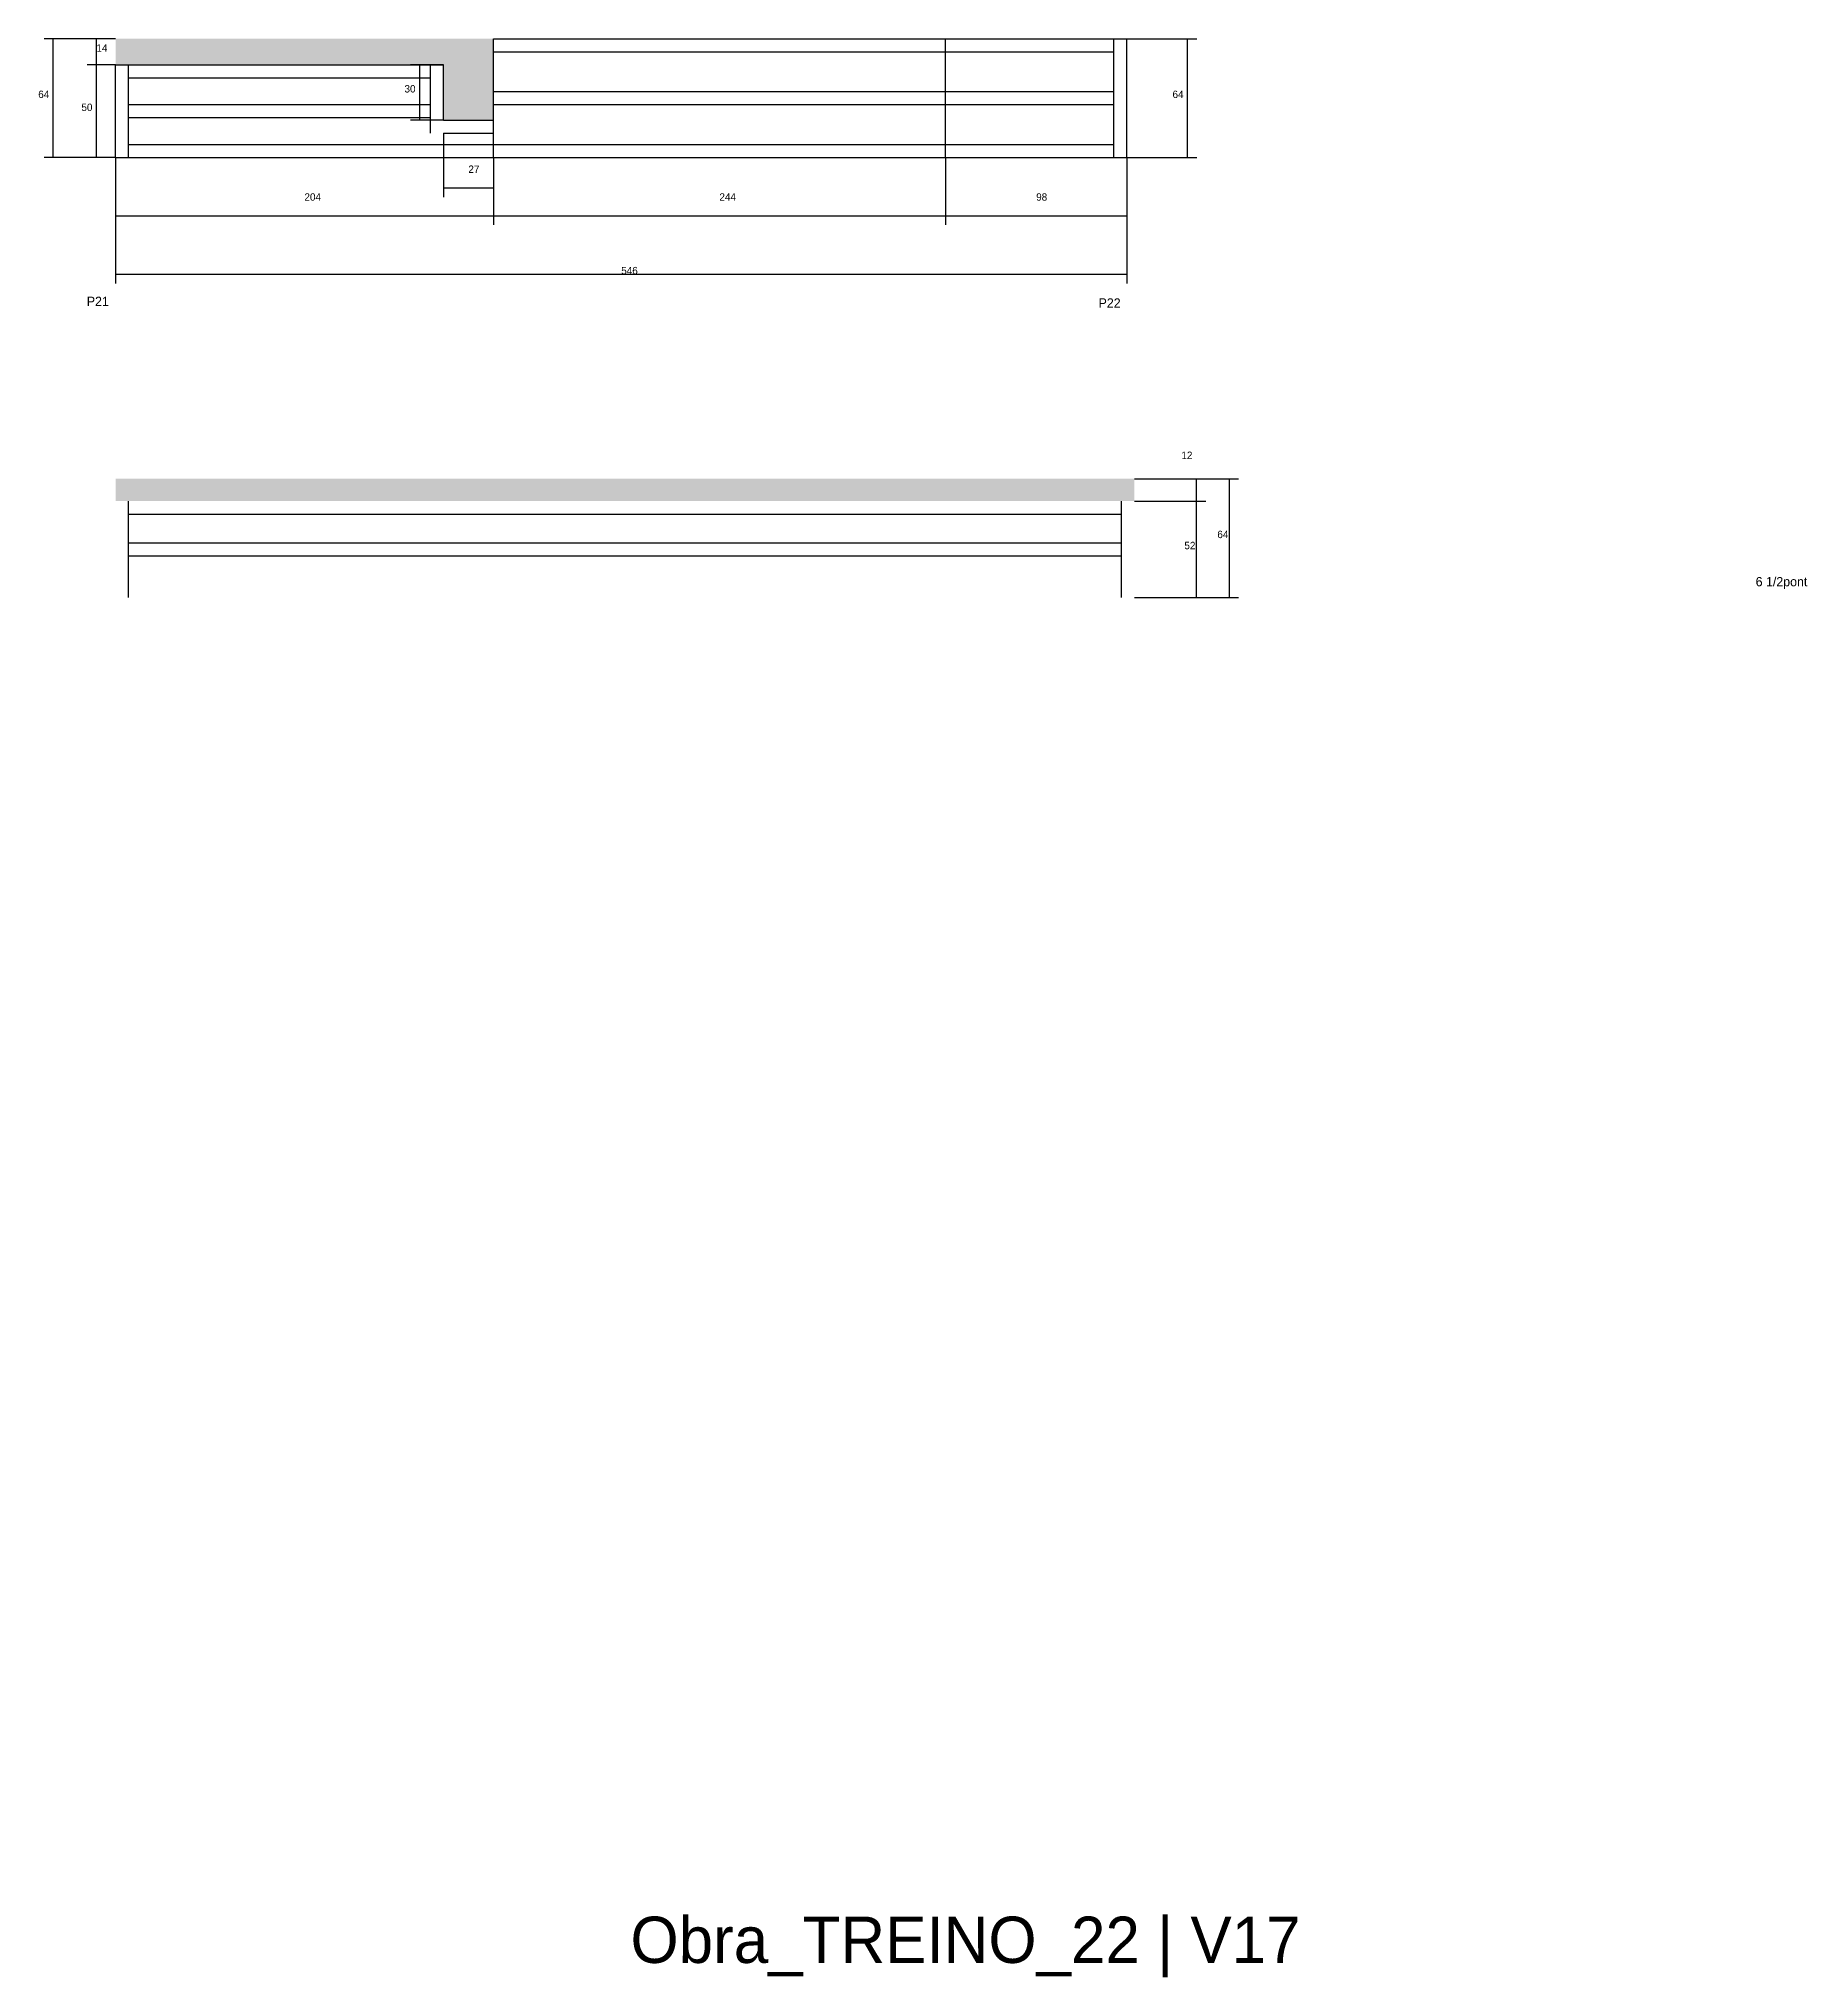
# Model space of a CAD drawing. Header units: metres. Extents: x -2848 to 22762, y -45195 to 1016.
# Drawn here: x 2881 to 3835, y -32018 to -30972 of the extents above; entities that cross this region are included whole.
import ezdxf

# ---------------------------------------------------------------- set-up
doc = ezdxf.new("R2010")
doc.units = ezdxf.units.M
for name, color, linetype in [('COTA', 4, 'Continuous'), ('LABEL_ID', 3, 'Continuous'), ('NOMENCLATURA', 7, 'Continuous'), ('Painéis', 200, 'Continuous'), ('SARR_2.2x7', 40, 'Continuous')]:
    doc.layers.add(name, color=color, linetype=linetype)

msp = doc.modelspace()

# ---------------------------------------------------------------- texts
at = {"layer": 'COTA'}
for s, p in [('14', (2911.7, -30978.5)), ('30', (3078, -31000.5)), ('64', (2880.3, -31003.5)), ('50', (2903.6, -31010.5)), ('64', (3492.6, -31003.5)), ('27', (3112.5, -31043.9)), ('204', (3024, -31058.9)), ('244', (3248, -31058.9)), ('98', (3419, -31058.9)), ('546', (3195, -31098.6)), ('12', (3497.4, -31198.3)), ('64', (3516.8, -31241)), ('52', (3499, -31247))]:
    msp.add_text(s, height=4, dxfattribs=at).set_placement(p)
at = {"layer": 'LABEL_ID'}
msp.add_text('Obra_TREINO_22 | V17', height=25, dxfattribs=at).set_placement((3200, -32010))
at = {"layer": 'NOMENCLATURA'}
for s, p in [('P21', (2906.5, -31115.7)), ('P22', (3452.7, -31116.6)), ('6 1/2pont', (3807.4, -31267))]:
    msp.add_text(s, height=5, dxfattribs=at).set_placement(p)

# ---------------------------------------------------------------- hatches: boundary and pattern name
at = {"layer": 'COTA'}
h = msp.add_hatch(dxfattribs=at)
h.set_pattern_fill('AR-CONC', scale=0.03)
h.paths.add_polyline_path([(3099, -31015.5), (3126, -31015.5), (3126, -30971.5), (2922, -30971.5), (2922, -30985.5), (3099, -30985.5)])
h = msp.add_hatch(dxfattribs=at)
h.set_pattern_fill('AR-CONC', scale=0.03)
h.paths.add_polyline_path([(3472, -31221), (3472, -31209), (2922, -31209), (2922, -31221)])

# ---------------------------------------------------------------- linework, layer by layer
for p, q in [((2922, -30971.5), (2883.4, -30971.5)), ((2888.4, -31035.5), (2888.4, -30971.5)), ((2922, -30971.5), (2906.7, -30971.5)), ((2911.7, -30985.5), (2911.7, -30971.5)), ((3468, -30971.5), (3505.7, -30971.5)), ((3500.7, -31035.5), (3500.7, -30971.5)), ((2922, -30985.5), (2906.7, -30985.5)), ((2922, -30985.5), (2906.7, -30985.5)), ((2911.7, -31035.5), (2911.7, -30985.5)), ((3099, -30985.5), (3081.2, -30985.5)), ((3086.2, -31015.5), (3086.2, -30985.5)), ((3099, -31015.5), (3081.2, -31015.5)), ((3099, -31022.5), (3099, -31057)), ((2922, -31035.5), (2883.4, -31035.5)), ((2922, -31035.5), (2906.7, -31035.5)), ((2922, -31035.5), (2922, -31072)), ((2922, -31035.5), (2922, -31103.6)), ((3126, -31035.5), (3126, -31072)), ((3126, -31035.5), (3126, -31072)), ((3126, -31035.5), (3126, -31057)), ((3370, -31035.5), (3370, -31072)), ((3370, -31035.5), (3370, -31072)), ((3468, -31035.5), (3468, -31103.6)), ((3468, -31035.5), (3468, -31072)), ((3468, -31035.5), (3505.7, -31035.5)), ((3099, -31052), (3126, -31052)), ((2922, -31067), (3126, -31067)), ((3126, -31067), (3370, -31067)), ((3370, -31067), (3468, -31067)), ((2922, -31098.6), (3468, -31098.6)), ((3472, -31209), (3510.5, -31209)), ((3472, -31209), (3528.3, -31209)), ((3505.5, -31221), (3505.5, -31209)), ((3523.3, -31273), (3523.3, -31209)), ((3472, -31221), (3510.5, -31221)), ((3472, -31221), (3510.5, -31221)), ((3505.5, -31273), (3505.5, -31221)), ((3472, -31273), (3510.5, -31273)), ((3472, -31273), (3528.3, -31273))]:
    msp.add_line(p, q, dxfattribs=at)
at = {"layer": 'Painéis'}
for p, q in [((3126, -30971.5), (3468, -30971.5)), ((3126, -31035.5), (3126, -30971.5)), ((3370, -31035.5), (3370, -30971.5)), ((3468, -31035.5), (3468, -30971.5)), ((2922, -30985.5), (3099, -30985.5)), ((2922, -31035.5), (2922, -30985.5)), ((3099, -31015.5), (3099, -30985.5)), ((3099, -31015.5), (3126, -31015.5)), ((2922, -31035.5), (3126, -31035.5)), ((3126, -31035.5), (3468, -31035.5))]:
    msp.add_line(p, q, dxfattribs=at)
at = {"layer": 'SARR_2.2x7'}
for p, q in [((3461, -31035.5), (3461, -30971.5)), ((2929, -31035.5), (2929, -30985.5)), ((3092, -31022.5), (3092, -30985.5)), ((3126, -30978.5), (3370, -30978.5)), ((3370, -30978.5), (3461, -30978.5)), ((2929, -30992.5), (3092, -30992.5)), ((2929, -31007), (3092, -31007)), ((3126, -31000), (3370, -31000)), ((3126, -31007), (3370, -31007)), ((3370, -31000), (3461, -31000)), ((3370, -31007), (3461, -31007)), ((2929, -31014), (3092, -31014)), ((2929, -31028.5), (3126, -31028.5)), ((3099, -31022.5), (3126, -31022.5)), ((3126, -31028.5), (3370, -31028.5)), ((3370, -31028.5), (3461, -31028.5)), ((2929, -31273), (2929, -31221)), ((2929, -31228), (3166, -31228)), ((3166, -31228), (3228, -31228)), ((3228, -31228), (3465, -31228)), ((3465, -31273), (3465, -31221)), ((2929, -31243.5), (3166, -31243.5)), ((3166, -31243.5), (3228, -31243.5)), ((3228, -31243.5), (3465, -31243.5)), ((2929, -31250.5), (3166, -31250.5)), ((3166, -31250.5), (3228, -31250.5)), ((3228, -31250.5), (3465, -31250.5))]:
    msp.add_line(p, q, dxfattribs=at)

msp.set_redraw_order([(e.dxf.handle, doc.entitydb.next_handle()) for e in msp.query("TEXT MTEXT ATTDEF DIMENSION ARC_DIMENSION")])  # texts and dimensions are drawn at this point

doc.saveas('drawing.dxf')
